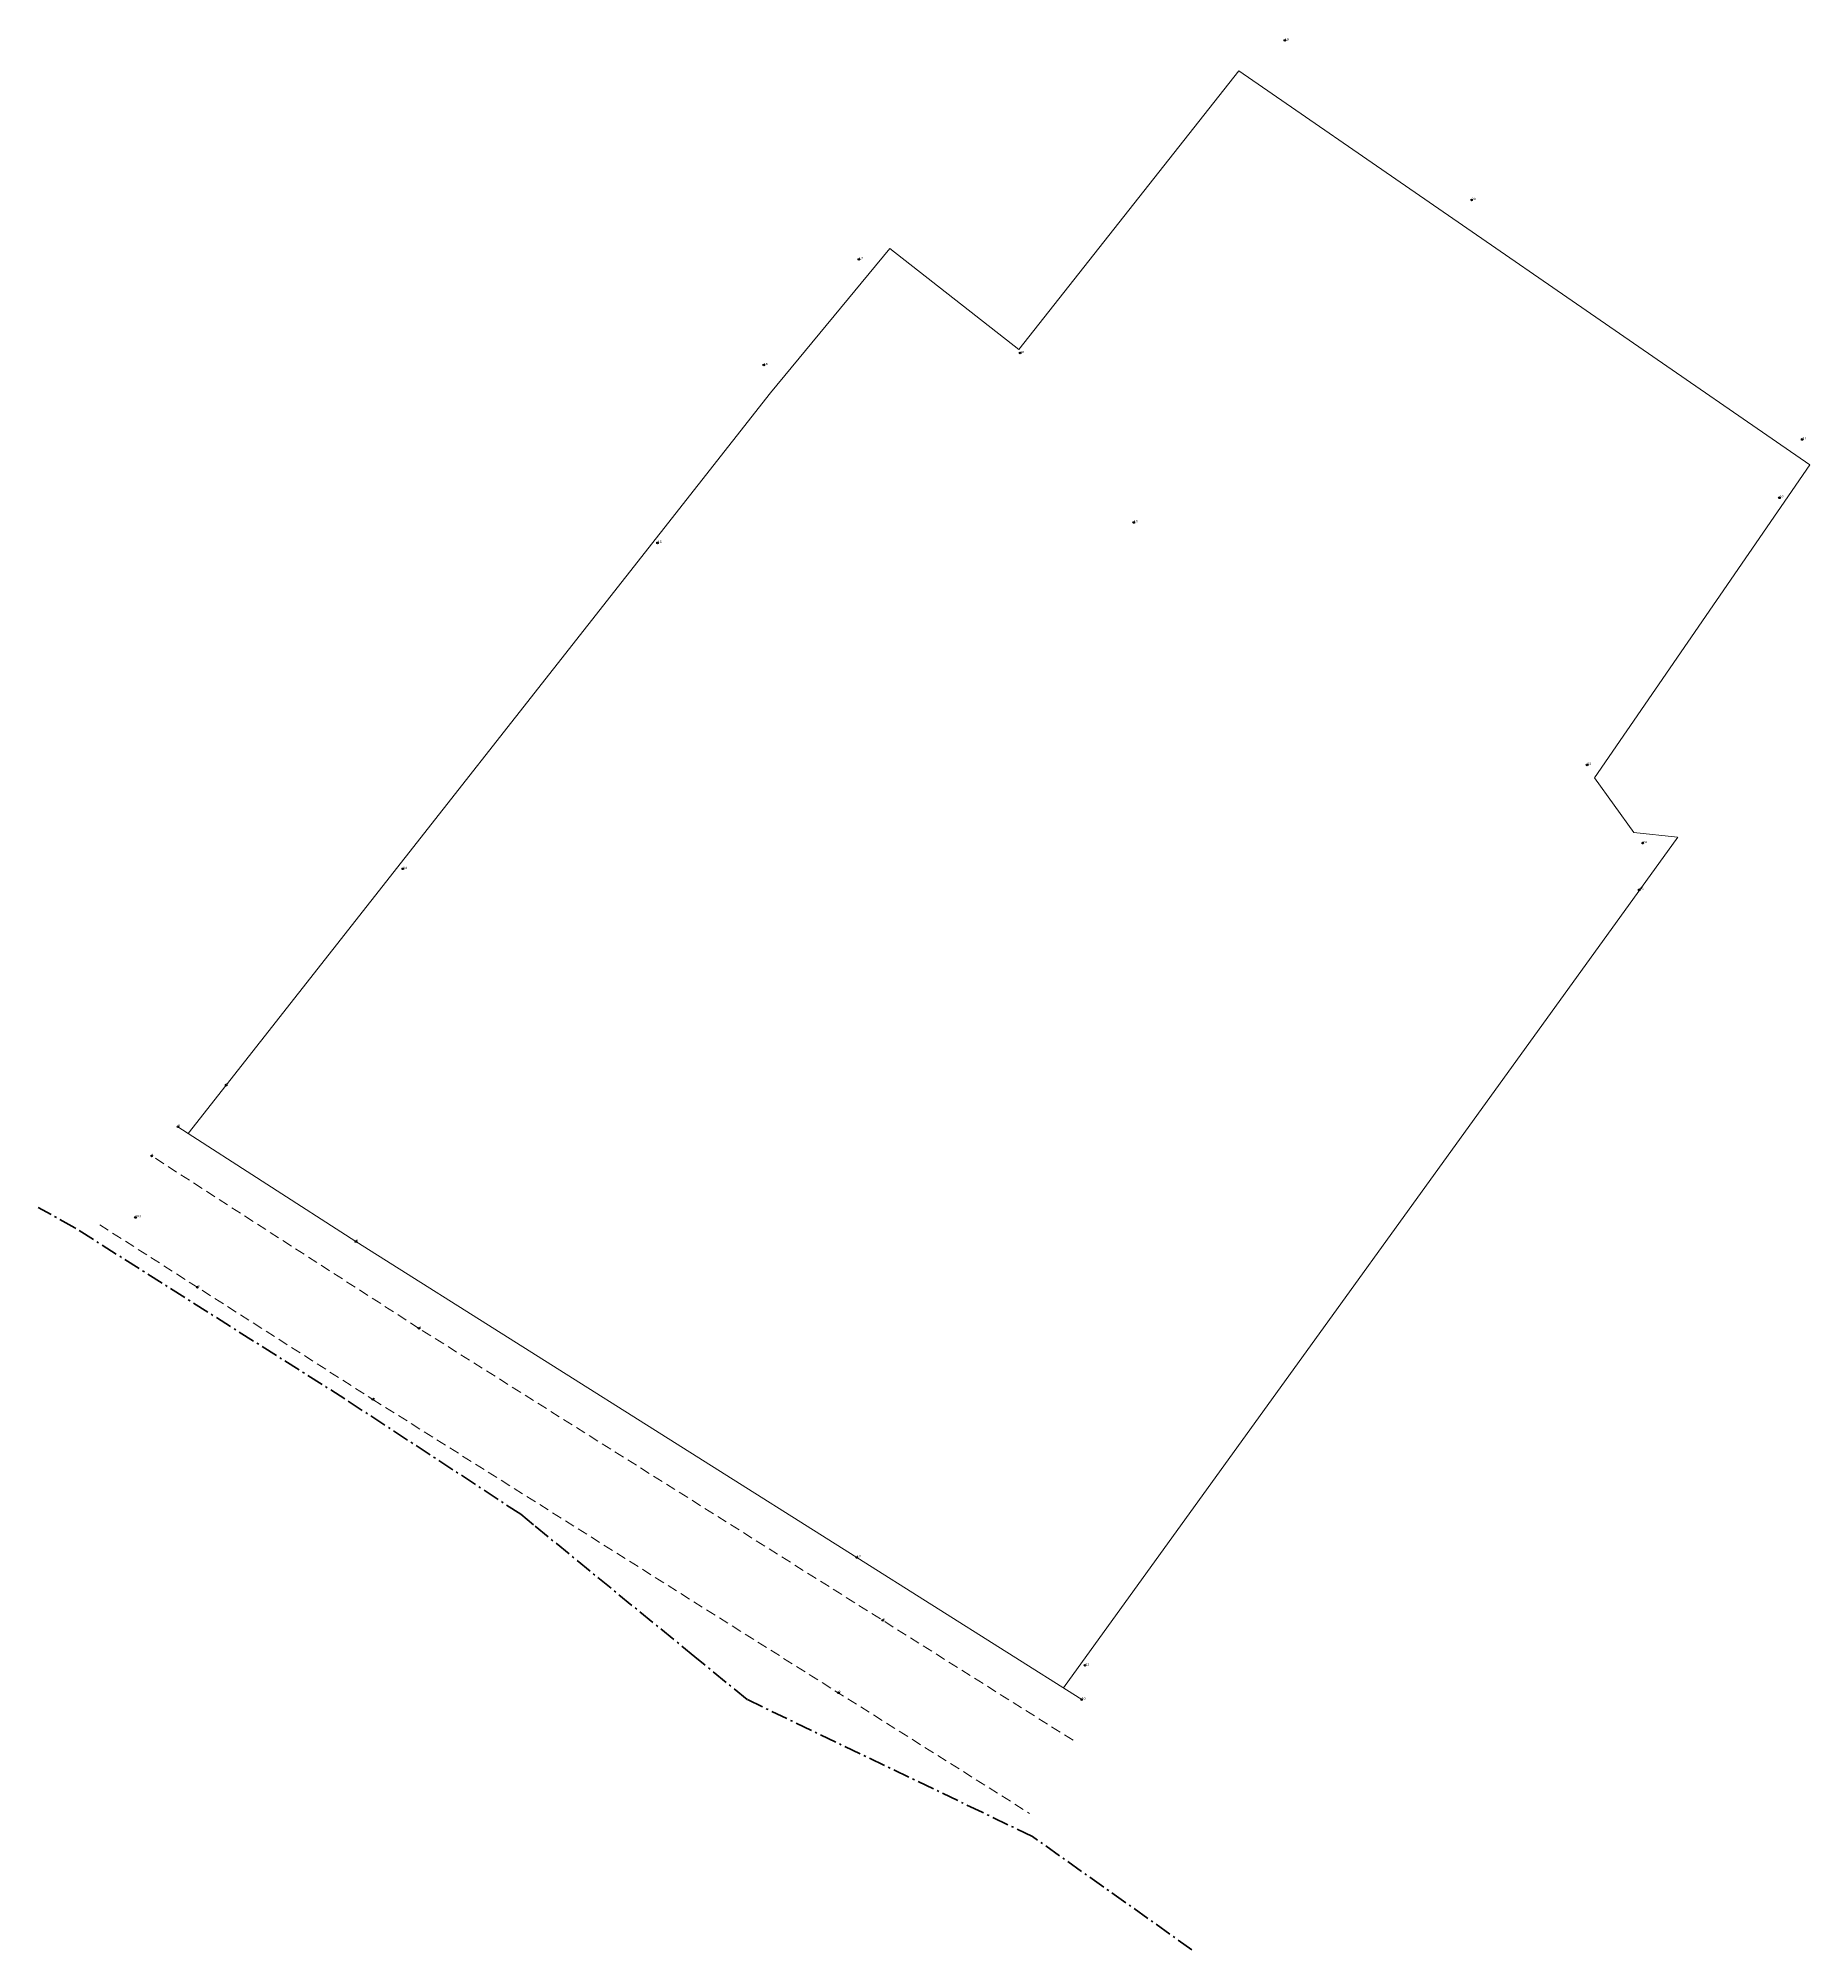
# Model space of a CAD drawing. Header units: metres. Extents: x 550999 to 552168, y 1840734 to 1841978.
# Drawn here: x 551555.8 to 551639.9, y 1840823.3 to 1840914 of the extents above; entities that cross this region are included whole.
import ezdxf

# ---------------------------------------------------------------- set-up
doc = ezdxf.new("R2010")
doc.units = ezdxf.units.M
doc.header["$LTSCALE"] = 0.16
doc.header["$PDMODE"] = 32
doc.header["$PDSIZE"] = 0.08
doc.linetypes.add('DOT_DASHED', pattern=[7.7, 5, -1.2, 0.3, -1.2])
doc.linetypes.add('MEDIUM_DASHED', pattern=[4.5, 3, -1.5])
for name, color, linetype, lineweight in [('10', 7, 'Continuous', 13), ('2', 7, 'DOT_DASHED', 40), ('22', 7, 'MEDIUM_DASHED', 13)]:
    doc.layers.add(name, color=color, linetype=linetype, lineweight=lineweight)
doc.layers.add('12', color=7, linetype='Continuous')
doc.layers.add('7', color=7, linetype='Continuous')

msp = doc.modelspace()

# ---------------------------------------------------------------- linework, layer by layer
at = {"layer": '10'}
for p, q in [((551639.88, 1840893.73), (551612.79, 1840912.41)), ((551639.88, 1840893.73), (551612.79, 1840912.41)), ((551629.66, 1840878.88), (551639.88, 1840893.73)), ((551631.54, 1840876.29), (551629.66, 1840878.88)), ((551633.6, 1840876.06), (551631.54, 1840876.29))]:
    msp.add_line(p, q, dxfattribs=at)
for points in [[(551562.95, 1840862.01), (551590.58, 1840897.14), (551596.24, 1840903.98), (551602.36, 1840899.19), (551612.79, 1840912.41)], [(551605.34, 1840835.15), (551594.67, 1840841.89), (551570.91, 1840856.88), (551562.47, 1840862.32)]]:
    msp.add_lwpolyline(points, dxfattribs=at)
at = {"layer": '2', "linetype": 'Continuous', "lineweight": 13}
msp.add_line((551604.47, 1840835.7), (551633.62, 1840876.06), dxfattribs=at)
at = {"layer": '2'}
msp.add_line((551586.99, 1840837.18), (551579.33, 1840843.44), dxfattribs=at)
for points in [[(551579.33, 1840843.44), (551578.73, 1840843.94), (551570.39, 1840849.41), (551557.57, 1840857.53), (551555.84, 1840858.5)], [(551600.62, 1840829.8), (551589.47, 1840835.15), (551586.99, 1840837.18)], [(551610.57, 1840823.28), (551603, 1840828.66), (551600.62, 1840829.8)]]:
    msp.add_lwpolyline(points, dxfattribs=at)
at = {"layer": '22'}
for points in [[(551604.93, 1840833.22), (551573.9, 1840852.76), (551561.22, 1840860.94)], [(551558.76, 1840857.67), (551571.71, 1840849.39), (551602.87, 1840829.75)]]:
    msp.add_lwpolyline(points, dxfattribs=at)
at = {"layer": '7'}
for p in [(551614.98, 1840913.86), (551623.84, 1840906.29), (551594.77, 1840903.47), (551602.42, 1840899.03), (551590.26, 1840898.46), (551639.52, 1840894.93), (551638.44, 1840892.16), (551607.81, 1840890.99), (551585.22, 1840890.02), (551629.32, 1840879.49), (551631.95, 1840875.78), (551573.14, 1840874.56), (551631.79, 1840873.56), (551564.76, 1840864.3), (551562.47, 1840862.32), (551561.22, 1840860.94), (551560.45, 1840858.02), (551570.91, 1840856.88), (551563.39, 1840854.71), (551573.9, 1840852.76), (551571.71, 1840849.39), (551594.67, 1840841.89), (551595.9, 1840838.91), (551605.5, 1840836.78), (551593.8, 1840835.47), (551605.34, 1840835.15)]:
    msp.add_point(p, dxfattribs=at)

# ---------------------------------------------------------------- texts
at = {"layer": '12'}
for s, height, width, p in [('19', 0.09996, 1.25, (551614.98, 1840913.86)), ('20', 0.09996, 1.35, (551623.84, 1840906.29)), ('17', 0.09996, 1.35, (551594.77, 1840903.47)), ('18', 0.09996, 1.25, (551602.42, 1840899.03)), ('16', 0.09996, 1.25, (551590.26, 1840898.46)), ('21', 0.09996, 1.35, (551639.52, 1840894.93)), ('22', 0.09996, 1.35, (551638.44, 1840892.16)), ('13', 0.09996, 1.25, (551607.81, 1840890.99)), ('15', 0.09996, 1.35, (551585.22, 1840890.02)), ('23', 0.09996, 1.25, (551629.32, 1840879.49)), ('24', 0.09996, 1.35, (551631.95, 1840875.78)), ('14', 0.09996, 1.35, (551573.14, 1840874.56)), ('25', 0.09996, 1.35, (551631.79, 1840873.56)), ('7', 0.1, 1.35, (551564.76, 1840864.3)), ('2', 0.1, 1.45, (551562.47, 1840862.32)), ('1', 0.1, 1.45, (551561.22, 1840860.94)), ('TR1', 0.09996, 1.1, (551560.45, 1840858.02)), ('6', 0.1, 1.35, (551570.91, 1840856.88)), ('3', 0.1, 1.35, (551563.39, 1840854.71)), ('4', 0.1, 1.35, (551573.9, 1840852.76)), ('5', 0.1, 1.45, (551571.71, 1840849.39)), ('12', 0.09996, 1.35, (551594.67, 1840841.89)), ('8', 0.1, 1.45, (551595.9, 1840838.91)), ('11', 0.09996, 1.35, (551605.5, 1840836.78)), ('9', 0.1, 1.35, (551593.8, 1840835.47)), ('10', 0.09996, 1.25, (551605.34, 1840835.15))]:
    msp.add_text(s, height=height, dxfattribs=dict(at, width=width)).set_placement(p)

doc.saveas('drawing.dxf')
